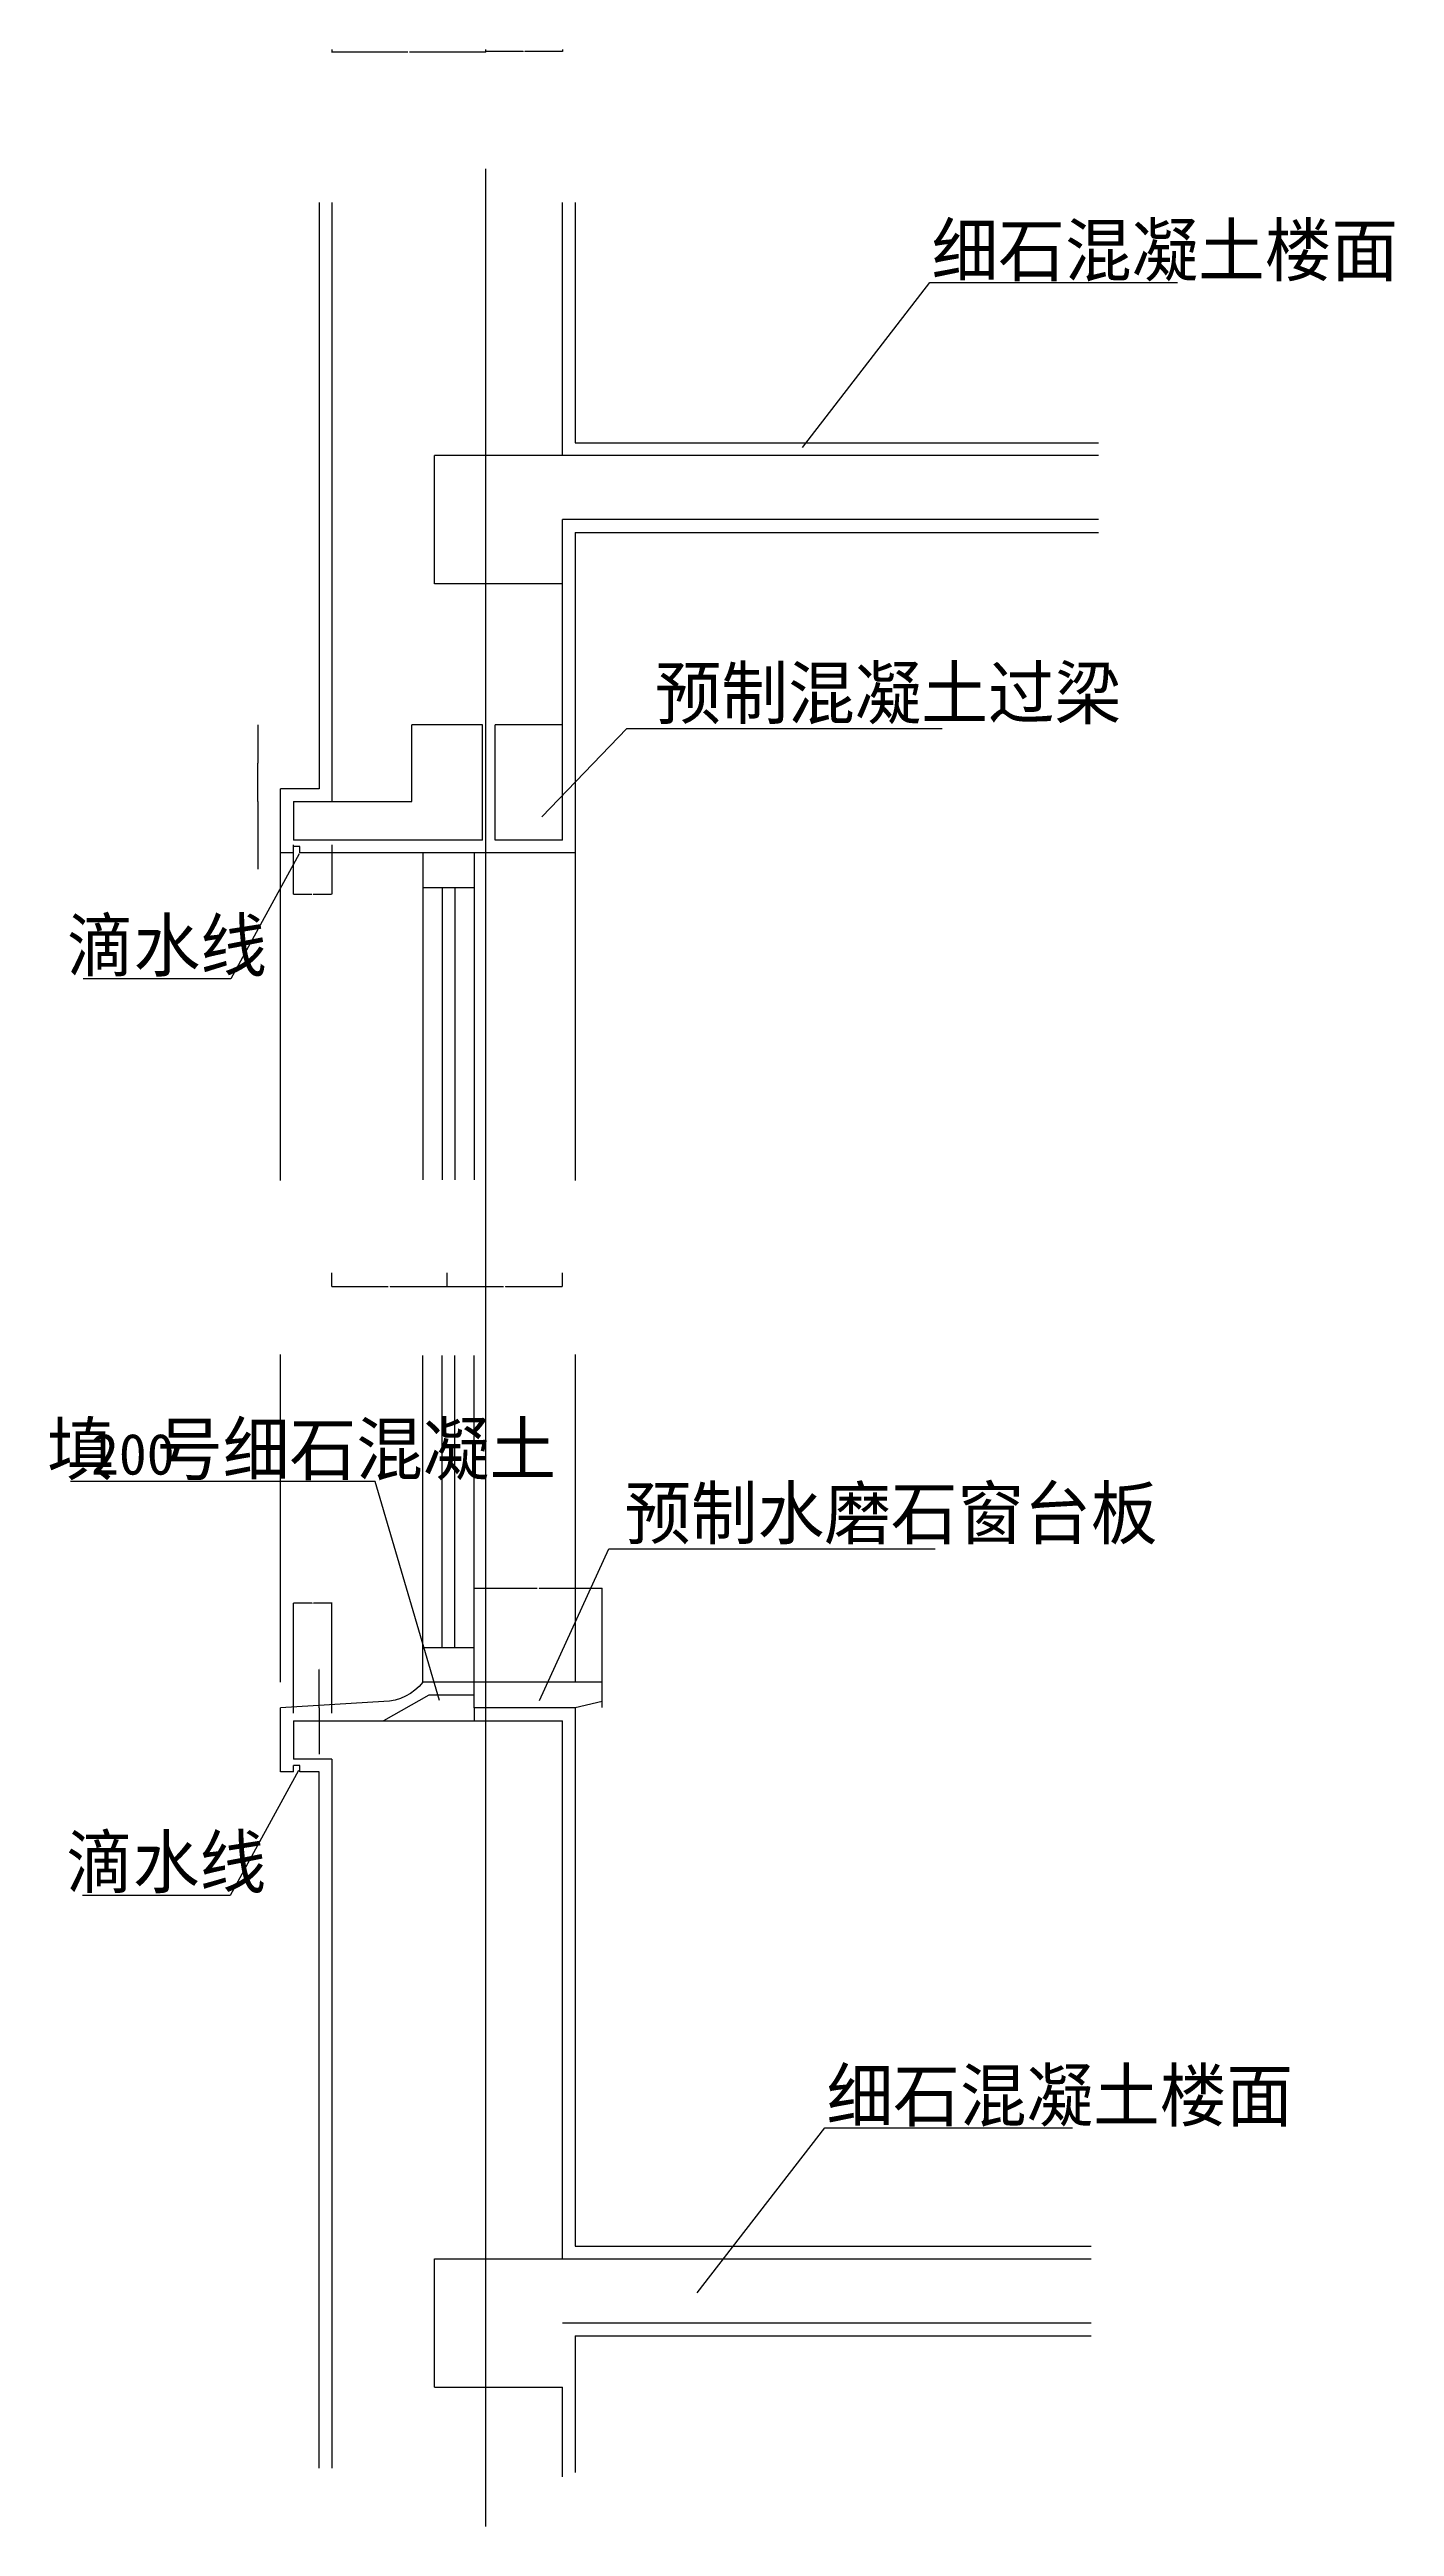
# Model space of a CAD drawing. Header units: metres. Extents: x 6758 to 8857, y -1174 to 2691.
import ezdxf

# ---------------------------------------------------------------- set-up
doc = ezdxf.new("R2010")
doc.units = ezdxf.units.M
for name, color, linetype in [('DOTE', 1, 'Continuous'), ('PUB_DIM', 3, 'Continuous'), ('PUB_HATCH', 7, 'Continuous'), ('PUB_TEXT', 7, 'Continuous'), ('S_SURFACE', 6, 'Continuous'), ('WALL', 255, 'Continuous'), ('WINDOW', 2, 'Continuous')]:
    doc.layers.add(name, color=color, linetype=linetype)
doc.dimstyles.get("Standard").update_dxf_attribs({"dimtxt": 2.5, "dimasz": 2.5, "dimexe": 1.25, "dimexo": 0.625, "dimtad": 1, "dimcen": 2.5, "dimazin": 3, "dimtfac": 1, "dimtmove": 0, "dimatfit": 3})

# ---------------------------------------------------------------- blocks, each defined once
blk = doc.blocks.new('*D1')
for p, q in [((7420.37, 143.71), (7420.37, 290.53)), ((7420.62, 290.53), (7518.87, 290.53)), ((7521.87, 290.53), (7620.12, 290.53)), ((7620.37, 143.71), (7620.37, 290.53))]:
    blk.add_line(p, q)
at = {"layer": 'Defpoints'}
for p in [(7420.37, 290.53), (7420.37, 143.71), (7620.37, 143.71)]:
    blk.add_point(p, dxfattribs=at)
at = {"layer": 'PUB_DIM', "insert": (7520.37, 290.53), "char_height": 1, "attachment_point": 5}
blk.add_mtext('200', dxfattribs=at)
blk = doc.blocks.new('*D2')
for p, q in [((7167.53, 266.96), (7138.28, 266.96)), ((7138.53, 95.25), (7138.53, 266.96)), ((7198.78, 266.96), (7169.53, 266.96)), ((7198.53, 95.25), (7198.53, 266.96))]:
    blk.add_line(p, q)
at = {"layer": 'Defpoints'}
for p in [(7198.53, 266.96), (7138.53, 95.25), (7198.53, 95.25)]:
    blk.add_point(p, dxfattribs=at)
at = {"layer": 'PUB_DIM', "insert": (7168.53, 266.96), "char_height": 1, "attachment_point": 5}
blk.add_mtext('60', dxfattribs=at)
blk = doc.blocks.new('*D3')
for p, q in [((7178.04, 163.75), (7177.79, 163.75)), ((7178.29, 143.89), (7178.29, 163.75)), ((7178.29, 103.71), (7178.29, 163.75)), ((7178.29, 163.75), (7178.29, 163.75)), ((7178.54, 163.75), (7178.79, 163.75))]:
    blk.add_line(p, q)
at = {"layer": 'Defpoints'}
for p in [(7178.29, 163.75), (7178.29, 143.89), (7178.29, 103.71)]:
    blk.add_point(p, dxfattribs=at)
at = {"layer": 'PUB_DIM', "insert": (7178.29, 164.875), "char_height": 1, "attachment_point": 5}
blk.add_mtext('0', dxfattribs=at)
blk = doc.blocks.new('*D4')
for p, q in [((7178.29, 103.71), (7178.29, 31.22)), ((7178.29, 83.71), (7178.29, 31.22)), ((7178.04, 31.22), (7177.79, 31.22)), ((7178.29, 31.22), (7178.29, 31.22)), ((7178.54, 31.22), (7178.79, 31.22))]:
    blk.add_line(p, q)
at = {"layer": 'Defpoints'}
for p in [(7178.29, 103.71), (7178.29, 83.71), (7178.29, 31.22)]:
    blk.add_point(p, dxfattribs=at)
at = {"layer": 'PUB_DIM', "insert": (7178.29, 32.345), "char_height": 1, "attachment_point": 5}
blk.add_mtext('0', dxfattribs=at)
blk = doc.blocks.new('*D5')
for p, q in [((7620.12, 198.28), (7619.87, 198.28)), ((7620.37, 104.01), (7620.37, 198.28)), ((7620.37, 144.01), (7620.37, 198.28)), ((7620.37, 198.28), (7620.37, 198.28)), ((7620.62, 198.28), (7620.87, 198.28))]:
    blk.add_line(p, q)
at = {"layer": 'Defpoints'}
for p in [(7620.37, 198.28), (7620.37, 144.01), (7620.37, 104.01)]:
    blk.add_point(p, dxfattribs=at)
at = {"layer": 'PUB_DIM', "insert": (7620.37, 199.405), "char_height": 1, "attachment_point": 5}
blk.add_mtext('0', dxfattribs=at)
blk = doc.blocks.new('*D6')
for p, q in [((7138.09, 1450.38), (7138.09, 1373.44)), ((7198.09, 1450.38), (7198.09, 1373.44)), ((7138.34, 1373.44), (7167.09, 1373.44)), ((7169.09, 1373.44), (7197.84, 1373.44))]:
    blk.add_line(p, q)
at = {"layer": 'Defpoints'}
for p in [(7138.09, 1450.38), (7198.09, 1450.38), (7138.09, 1373.44)]:
    blk.add_point(p, dxfattribs=at)
at = {"layer": 'PUB_DIM', "insert": (7168.09, 1373.44), "char_height": 1, "attachment_point": 5}
blk.add_mtext('60', dxfattribs=at)
blk = doc.blocks.new('*D7')
for p, q in [((7082.76, 1637.82), (7082.76, 1577.85)), ((7082.51, 1577.85), (7082.26, 1577.85)), ((7082.76, 1517.88), (7082.76, 1577.85)), ((7082.76, 1577.85), (7082.76, 1577.85)), ((7083.01, 1577.85), (7083.26, 1577.85))]:
    blk.add_line(p, q)
at = {"layer": 'Defpoints'}
for p in [(7082.76, 1637.82), (7082.76, 1577.85), (7082.76, 1517.88)]:
    blk.add_point(p, dxfattribs=at)
at = {"layer": 'PUB_DIM', "insert": (7082.76, 1578.975), "char_height": 1, "attachment_point": 5}
blk.add_mtext('0', dxfattribs=at)
blk = doc.blocks.new('*D8')
for p, q in [((7082.76, 1517.88), (7082.76, 1412.79)), ((7082.76, 1457.82), (7082.76, 1412.79)), ((7082.51, 1412.79), (7082.26, 1412.79)), ((7082.76, 1412.79), (7082.76, 1412.79)), ((7083.01, 1412.79), (7083.26, 1412.79))]:
    blk.add_line(p, q)
at = {"layer": 'Defpoints'}
for p in [(7082.76, 1517.88), (7082.76, 1457.82), (7082.76, 1412.79)]:
    blk.add_point(p, dxfattribs=at)
at = {"layer": 'PUB_DIM', "insert": (7082.76, 1413.915), "char_height": 1, "attachment_point": 5}
blk.add_mtext('0', dxfattribs=at)
blk = doc.blocks.new('*D9')
for p, q in [((7197.82, 782.39), (7197.82, 760.94)), ((7377.82, 782.39), (7377.82, 760.94)), ((7198.07, 760.94), (7286.32, 760.94)), ((7289.32, 760.94), (7377.57, 760.94))]:
    blk.add_line(p, q)
at = {"layer": 'Defpoints'}
for p in [(7197.82, 782.39), (7377.82, 782.39), (7197.82, 760.94)]:
    blk.add_point(p, dxfattribs=at)
at = {"layer": 'PUB_DIM', "insert": (7287.82, 760.94), "char_height": 1, "attachment_point": 5}
blk.add_mtext('180', dxfattribs=at)
blk = doc.blocks.new('*D10')
for p, q in [((7377.82, 782.39), (7377.82, 760.94)), ((7557.82, 782.39), (7557.82, 760.94)), ((7378.07, 760.94), (7466.32, 760.94)), ((7469.32, 760.94), (7557.57, 760.94))]:
    blk.add_line(p, q)
at = {"layer": 'Defpoints'}
for p in [(7377.82, 782.39), (7557.82, 782.39), (7377.82, 760.94)]:
    blk.add_point(p, dxfattribs=at)
at = {"layer": 'PUB_DIM', "insert": (7467.82, 760.94), "char_height": 1, "attachment_point": 5}
blk.add_mtext('180', dxfattribs=at)
blk = doc.blocks.new('*D11')
for p, q in [((7316.66, 2687.49), (7197.91, 2687.49)), ((7198.16, 2691.36), (7198.16, 2687.49)), ((7438.41, 2687.49), (7319.66, 2687.49)), ((7438.16, 2691.36), (7438.16, 2687.49))]:
    blk.add_line(p, q)
at = {"layer": 'Defpoints'}
for p in [(7198.16, 2691.36), (7438.16, 2691.36), (7438.16, 2687.49)]:
    blk.add_point(p, dxfattribs=at)
at = {"layer": 'PUB_DIM', "insert": (7318.16, 2687.49), "char_height": 1, "attachment_point": 5}
blk.add_mtext('240', dxfattribs=at)
blk = doc.blocks.new('*D12')
for p, q in [((7496.66, 2688.22), (7437.91, 2688.22)), ((7438.16, 2691.36), (7438.16, 2688.22)), ((7558.41, 2688.22), (7499.66, 2688.22)), ((7558.16, 2691.36), (7558.16, 2688.22))]:
    blk.add_line(p, q)
at = {"layer": 'Defpoints'}
for p in [(7438.16, 2691.36), (7558.16, 2691.36), (7558.16, 2688.22)]:
    blk.add_point(p, dxfattribs=at)
at = {"layer": 'PUB_DIM', "insert": (7498.16, 2688.22), "char_height": 1, "attachment_point": 5}
blk.add_mtext('120', dxfattribs=at)

msp = doc.modelspace()

# ---------------------------------------------------------------- linework, layer by layer
at = {"layer": 'DOTE'}
msp.add_line((7438.29, 2504.99), (7438.29, -1173.65), dxfattribs=at)
at = {"layer": 'PUB_DIM'}
for points in [[(7932.58, 2070.16), (8131.69, 2327.65), (8518.2, 2327.65)], [(7526.27, 1493.85), (7658.51, 1632.15), (8150.83, 1632.15)], [(7147.24, 1436.35), (7040.63, 1241.09), (6810.13, 1241.09)], [(7366.25, 115.35), (7266.07, 456.78), (6790.7, 456.78)], [(7522.53, 115.35), (7630.73, 351.62), (8139.65, 351.62)], [(7146.14, 6.04), (7039.54, -189.22), (6809.03, -189.22)], [(7768.61, -809.14), (7967.72, -551.64), (8354.23, -551.64)]]:
    msp.add_lwpolyline(points, dxfattribs=at)
at = {"layer": 'PUB_HATCH'}
for p, q in [((7349.55, 123.71), (7279.19, 83.71)), ((7420.37, 123.71), (7349.55, 123.71)), ((7420.37, 103.71), (7420.37, 83.71))]:
    msp.add_line(p, q, dxfattribs=at)
msp.add_lwpolyline([(7620.37, 113.71), (7578.29, 103.71)], dxfattribs=at)
at = {"layer": 'S_SURFACE'}
for p, q in [((7178.29, 2452.93), (7178.29, 1537.88)), ((7578.29, 2452.93), (7578.29, 2077.88)), ((7578.29, 2077.88), (8394.93, 2077.88)), ((7578.29, 1937.88), (8394.93, 1937.88)), ((7578.29, 1937.88), (7578.29, 926.67)), ((7178.29, 1537.88), (7118.29, 1537.88)), ((7118.29, 926.67), (7118.29, 1537.88)), ((7138.29, 1437.88), (7118.29, 1437.88)), ((7148.29, 1447.88), (7138.29, 1447.88)), ((7138.29, 1437.88), (7138.29, 1447.88)), ((7148.29, 1437.88), (7148.29, 1447.88)), ((7578.29, 1437.88), (7148.29, 1437.88)), ((7118.29, 143.71), (7118.29, 654.92)), ((7578.29, 654.92), (7578.29, 143.71)), ((7118.29, 3.71), (7118.29, 103.71)), ((7578.29, 103.71), (7578.29, -736.29)), ((7138.29, 3.71), (7118.29, 3.71)), ((7138.29, 3.71), (7138.29, 13.71)), ((7148.29, 13.71), (7138.29, 13.71)), ((7148.29, 3.71), (7148.29, 13.71)), ((7178.29, 3.71), (7148.29, 3.71)), ((7178.29, -1082.65), (7178.29, 3.71)), ((7578.29, -736.29), (8383.22, -736.29)), ((7578.29, -876.29), (8383.22, -876.29)), ((7578.29, -876.29), (7578.29, -1089.55))]:
    msp.add_line(p, q, dxfattribs=at)
msp.add_lwpolyline([(7420.37, 143.71), (7340.37, 143.71, -0.23), (7279.55, 113.71), (7118.29, 103.71)], format="xyb", dxfattribs=at)
at = {"layer": 'WALL'}
for p, q in [((7198.29, 2452.93), (7198.29, 1517.88)), ((7558.29, 2057.88), (7558.29, 2452.93)), ((7358.29, 1857.88), (7358.29, 2057.88)), ((8394.93, 2057.88), (7358.29, 2057.88)), ((8394.93, 1957.88), (7558.29, 1957.88)), ((7558.29, 1457.88), (7558.29, 1957.88)), ((7558.29, 1857.88), (7358.29, 1857.88)), ((7323.29, 1517.88), (7323.29, 1637.88)), ((7433.29, 1637.88), (7323.29, 1637.88)), ((7433.29, 1457.88), (7433.29, 1637.88)), ((7453.29, 1457.88), (7453.29, 1637.88)), ((7558.29, 1637.88), (7453.29, 1637.88)), ((7138.29, 1517.88), (7323.29, 1517.88)), ((7138.29, 1517.88), (7138.29, 1457.88)), ((7433.29, 1457.88), (7138.29, 1457.88)), ((7558.29, 1457.88), (7453.29, 1457.88)), ((7620.37, 143.71), (7420.37, 143.71)), ((7420.37, 103.71), (7420.37, 143.71)), ((7620.37, 113.71), (7620.37, 143.71)), ((7138.29, 83.71), (7558.29, 83.71)), ((7138.29, 83.71), (7138.29, 23.71)), ((7578.29, 103.71), (7420.37, 103.71)), ((7558.29, -756.29), (7558.29, 83.71)), ((7198.29, 23.71), (7138.29, 23.71)), ((7198.29, 23.71), (7198.29, -1082.65)), ((7358.29, -756.29), (8383.22, -756.29)), ((7358.29, -956.29), (7358.29, -756.29)), ((8383.22, -856.29), (7558.29, -856.29)), ((7358.29, -956.29), (7558.29, -956.29)), ((7558.29, -1096.09), (7558.29, -956.29))]:
    msp.add_line(p, q, dxfattribs=at)
at = {"layer": 'WINDOW'}
for p, q in [((7340.37, 1437.88), (7340.37, 927.82)), ((7420.37, 1437.88), (7420.37, 927.82)), ((7340.37, 1383.59), (7420.37, 1383.59)), ((7370.37, 1383.59), (7370.37, 927.82)), ((7390.37, 1383.59), (7390.37, 927.82)), ((7340.37, 143.71), (7340.37, 653.77)), ((7370.37, 198), (7370.37, 653.77)), ((7390.37, 198), (7390.37, 653.77)), ((7420.37, 143.71), (7420.37, 653.77)), ((7340.37, 198), (7420.37, 198))]:
    msp.add_line(p, q, dxfattribs=at)

# ---------------------------------------------------------------- texts
at = {"layer": 'PUB_TEXT'}
for s, height, p in [('细石混凝土楼面', 80, (8134.35, 2338.28)), ('预制混凝土过梁', 80, (7702.23, 1647.3)), ('滴水线', 80, (6784.98, 1253.56)), ('填', 80, (6754.22, 467.64)), ('号细石混凝土', 80, (6924.3, 467.64)), ('200', 64, (6822.39, 467.64)), ('预制水磨石窗台板', 80, (7654.77, 367.64)), ('滴水线', 80, (6783.88, -176.75)), ('细石混凝土楼面', 80, (7970.38, -541.01))]:
    msp.add_text(s, height=height, dxfattribs=at).set_placement(p)

# ---------------------------------------------------------------- dimensions: what is measured, and where the dimension line sits
at = {"layer": 'PUB_DIM'}
for base, p1, p2, picture, middle in [((7438.16, 2687.49), (7438.16, 2691.36), (7198.16, 2691.36), '*D11', (7318.16, 2687.49)), ((7558.16, 2688.22), (7558.16, 2691.36), (7438.16, 2691.36), '*D12', (7498.16, 2688.22)), ((7082.76, 1577.85), (7082.76, 1637.82), (7082.76, 1517.88), '*D7', (7082.76, 1578.975)), ((7082.76, 1412.79), (7082.76, 1517.88), (7082.76, 1457.82), '*D8', (7082.76, 1413.915)), ((7138.09, 1373.44), (7138.09, 1450.38), (7198.09, 1450.38), '*D6', (7168.09, 1373.44)), ((7197.82, 760.94), (7197.82, 782.39), (7377.82, 782.39), '*D9', (7287.82, 760.94)), ((7377.82, 760.94), (7377.82, 782.39), (7557.82, 782.39), '*D10', (7467.82, 760.94)), ((7420.37, 290.53), (7420.37, 143.71), (7620.37, 143.71), '*D1', (7520.37, 290.53)), ((7198.53, 266.96), (7198.53, 95.25), (7138.53, 95.25), '*D2', (7168.53, 266.96)), ((7620.37, 198.28), (7620.37, 104.01), (7620.37, 144.01), '*D5', (7620.37, 199.405)), ((7178.29, 163.75), (7178.29, 143.89), (7178.29, 103.71), '*D3', (7178.29, 164.875)), ((7178.29, 31.22), (7178.29, 103.71), (7178.29, 83.71), '*D4', (7178.29, 32.345))]:
    dim = msp.add_linear_dim(base=base, p1=p1, p2=p2, dimstyle='Standard', dxfattribs=at)
    dim.commit()
    dim.dimension.update_dxf_attribs({"geometry": picture, "text_midpoint": middle})

doc.saveas('drawing.dxf')
